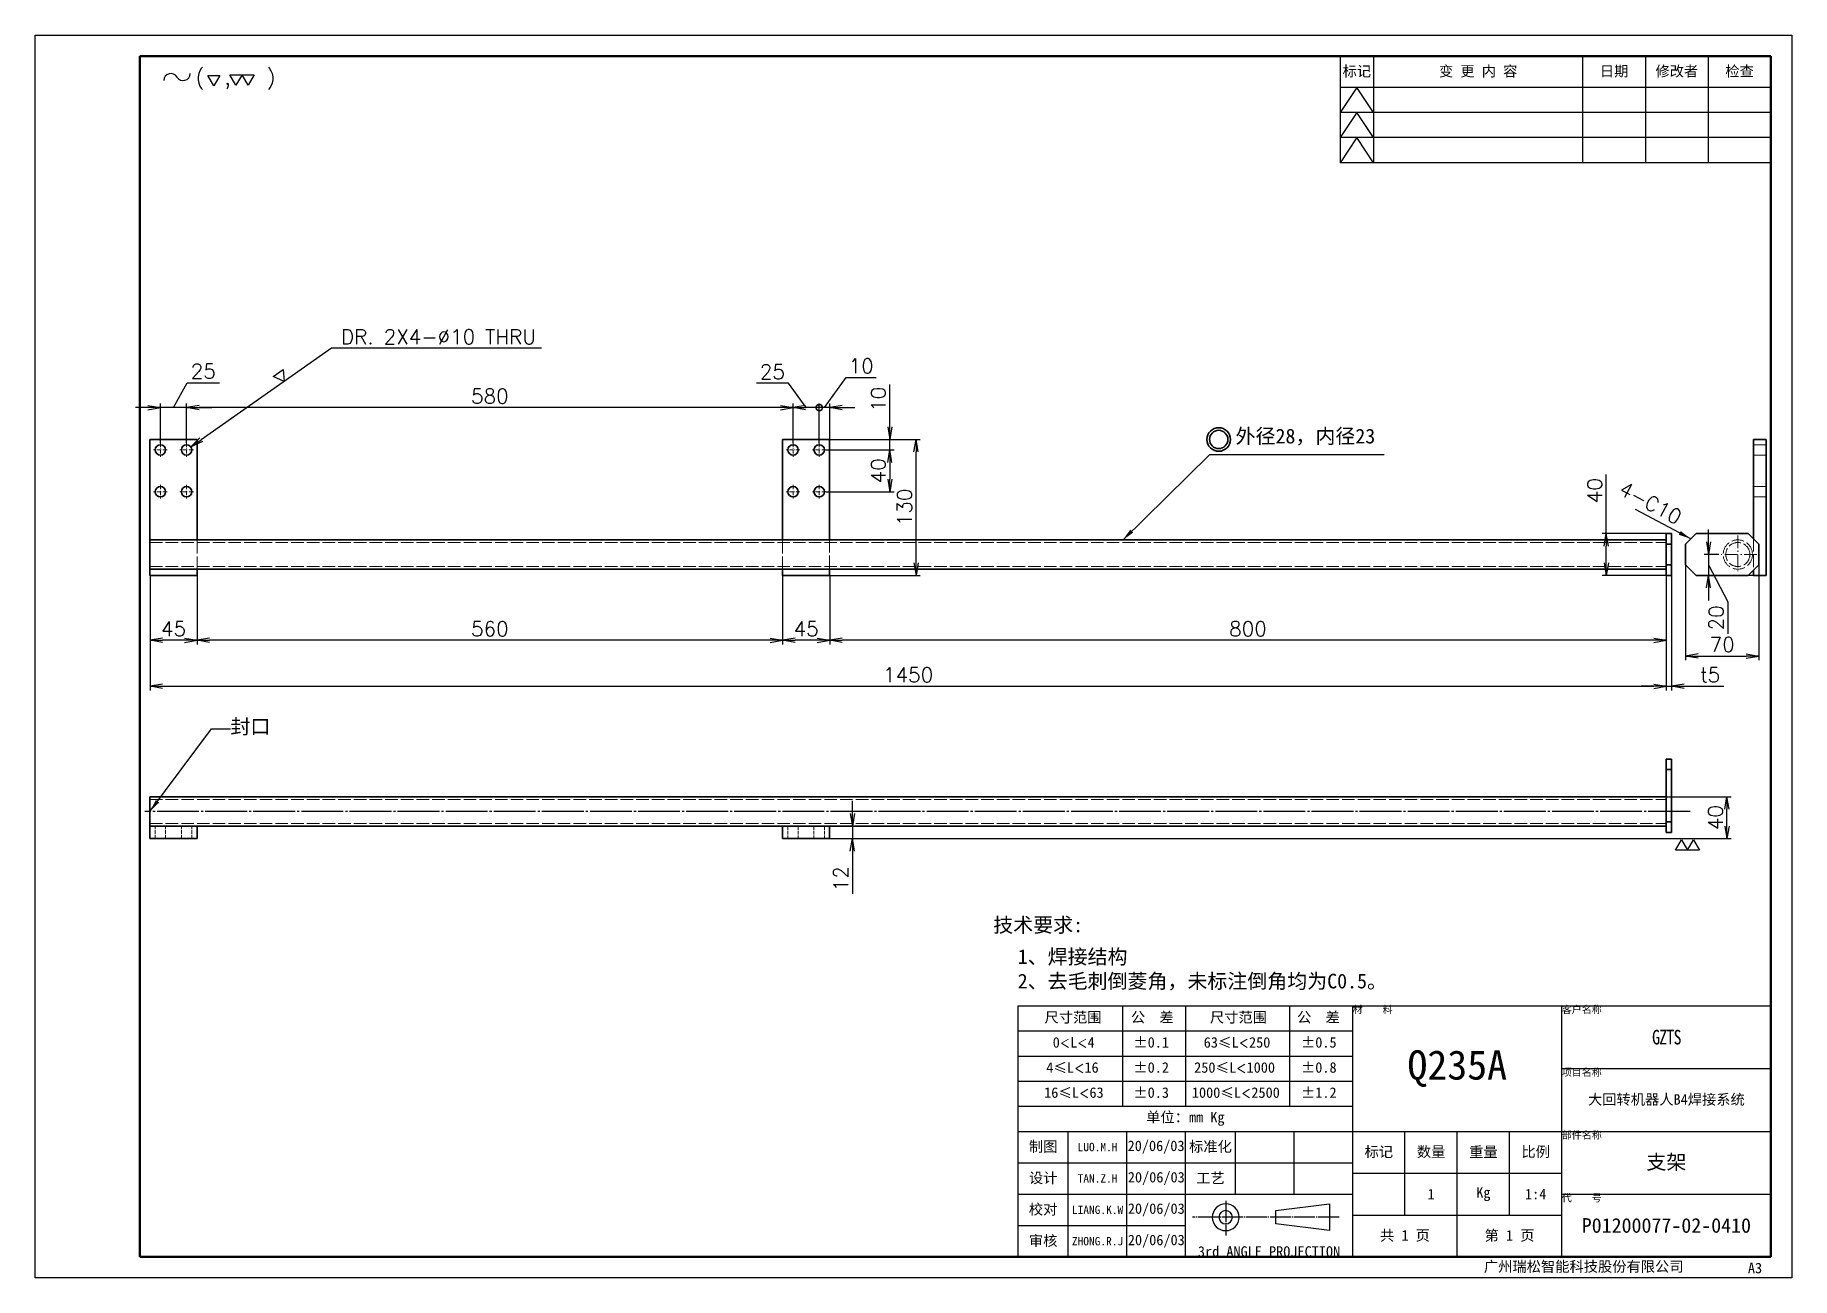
# Model space of a CAD drawing. Header units: millimetres. Extents: x -73083 to 81340, y -6859 to 6812.
# Drawn here: x 48533 to 50213, y -6850 to -5662 of the extents above; entities that cross this region are included whole.
import ezdxf

# ---------------------------------------------------------------- set-up
doc = ezdxf.new("R2010")
doc.units = ezdxf.units.MM
for name, pattern in [('AM_ISO02W050', [7.5, 6, -1.5]), ('AM_ISO08W050', [18, 12, -1.5, 3, -1.5]), ('CENTER-HOKUTO', [23, 20, -1, 1, -1]), ('DASHDOT', [18.5, 12, -3, 0.5, -3]), ('DASHED', [15, 12, -3])]:
    doc.linetypes.add(name, pattern=pattern)
doc.layers.add('A3', color=7, linetype='Continuous', plot=False)
for name, color, linetype, lineweight in [('AM_7', 2, 'AM_ISO08W050', 25), ('AM_HID', 1, 'AM_ISO02W050', 25), ('AM_VIS', 7, 'Continuous', 50), ('SOLID LINE', 7, 'Continuous', 30)]:
    doc.layers.add(name, color=color, linetype=linetype, lineweight=lineweight)
doc.layers.add('title_frame', color=7, linetype='Continuous')
doc.layers.add('word_dim', color=253, linetype='Continuous')
doc.styles.get("Standard").update_dxf_attribs({"font": 'romans.shx', "bigfont": 'bigfont.shx'})
doc.dimstyles.new('1-4', dxfattribs={"dimscale": 4, "dimtxt": 3.5, "dimasz": 3, "dimexe": 1, "dimexo": 0, "dimgap": 1, "dimtad": 3, "dimdsep": 46, "dimtxsty": 'Standard', "dimblk1": 'OPEN', "dimblk2": 'OPEN', "dimsah": 1, "dimcen": 0, "dimclrd": 256, "dimclre": 256, "dimclrt": 3, "dimadec": 0, "dimazin": 0, "dimtfac": 1, "dimtmove": 0, "dimatfit": 3, "dimfxl": 0, "dimtolj": 1, "dimtzin": 0, "dimarcsym": 0})
doc.dimstyles.new('RS-1-4', dxfattribs={"dimscale": 4, "dimtxt": 3.5, "dimasz": 3, "dimexe": 1, "dimexo": 0, "dimgap": 1, "dimtad": 3, "dimdec": 4, "dimdsep": 46, "dimtxsty": 'Standard', "dimblk1": 'OPEN', "dimblk2": 'OPEN', "dimsah": 1, "dimcen": 0, "dimclrd": 256, "dimclre": 256, "dimclrt": 3, "dimadec": 0, "dimazin": 0, "dimtfac": 1, "dimtdec": 4, "dimtmove": 0, "dimatfit": 3, "dimfxl": 0, "dimtolj": 1, "dimtzin": 0, "dimarcsym": 0})
doc.dimstyles.new('RS-1-4$3', dxfattribs={"dimscale": 4, "dimtxt": 3.5, "dimasz": 3, "dimexe": 1, "dimexo": 0, "dimgap": 1, "dimtad": 3, "dimtoh": 1, "dimdec": 4, "dimdsep": 46, "dimtxsty": 'Standard', "dimblk1": 'OPEN', "dimblk2": 'OPEN', "dimsah": 1, "dimcen": 0, "dimclrd": 256, "dimclre": 256, "dimclrt": 3, "dimadec": 0, "dimazin": 0, "dimtfac": 1, "dimtdec": 4, "dimtmove": 0, "dimatfit": 3, "dimfxl": 0, "dimtolj": 1, "dimtzin": 0, "dimarcsym": 0})

msp = doc.modelspace()

# ---------------------------------------------------------------- texts
at = {"layer": 'SOLID LINE', "ltscale": 0.5}
for s, insert, char_height, width, attachment_point in [('\\pt60;{\\fSimHei|b0|i0|c134|p2;\\C3;标记}', (49796.84333, -5697.23229), 10, 32, 5), ('\\pt60;{\\fSimHei|b0|i0|c134|p2;\\C3;变 更 内 容}', (49912.84333, -5697.23229), 10, 200, 5), ('\\pt60;{\\fSimHei|b0|i0|c134|p2;\\C3;日期}', (50042.84333, -5697.23229), 10, 60, 5), ('\\pt60;{\\fSimHei|b0|i0|c134|p2;\\C3;修改者}', (50102.84333, -5697.23229), 10, 60, 5), ('\\pt60;{\\fSimHei|b0|i0|c134|p2;\\C3;检查}', (50162.84333, -5697.23229), 10, 60, 5), ('\\pt84;{\\fSimHei|b0|i0|c134|p2;\\C3;技术要求:}', (49449.10582, -6505.87219), 14, 120.242104, 1), ('\\pt84;{\\fSimHei|b0|i0|c134|p2;\\C3;\\P1、焊接结构\\P2、去毛刺倒菱角，未标注倒角均为C0.5。}', (49472.50312, -6512.83702), 14, 446.3637409, 1), ('\\pt60;{\\fSimHei|b0|i0|c134|p2;\\C3;尺寸范围}', (49498.12318, -6596.11655), 10, 181.2060754, 1), ('\\pt60;{\\fSimHei|b0|i0|c134|p2;\\C3;公  差}', (49580.73814, -6596.11655), 10, 181.2060754, 1), ('\\pt60;{\\fSimHei|b0|i0|c134|p2;\\C3;尺寸范围}', (49656.31299, -6596.11655), 10, 181.2060754, 1), ('\\pt60;{\\fSimHei|b0|i0|c134|p2;\\C3;公  差}', (49739.66757, -6596.11655), 10, 181.2060754, 1), ('{\\fSimHei|b0|i0|c134|p2;\\C3;材    料}', (49792.84333, -6590.23229), 7, 200, 1), ('\\pt42;{\\fSimHei|b0|i0|c134|p2;\\C3;客户名称}', (49992.84333, -6590.23229), 7, 200, 1), ('\\pt60;{\\fSimHei|b0|i0|c134|p2;\\C3;%%P0.1}', (49583.17269, -6620.11655), 10, 181.2060754, 1), ('\\pt60;{\\fSimHei|b0|i0|c134|p2;\\C3;%%P0.5}', (49743.45399, -6620.11655), 10, 181.2060754, 1), ('{\\fSimHei|b0|i0|c134|p2;\\W0.8;\\T0.9;\\C3;GZTS}', (50092.84333, -6620.23229), 14, 200, 5), ('\\pt60;{\\fSimHei|b0|i0|c134|p2;\\C3;0\\Fromans,bigfont|c134;\\H0.9583x;<\\fSimHei|b0|i0|c134|p2;\\H1.044x;L\\Fromans,bigfont|c134;\\H0.9583x;<\\fSimHei|b0|i0|c134|p2;\\H1.044x;4}', (49505.96545, -6620.11655), 10, 181.2060754, 1), ('\\pt60;{\\fSimHei|b0|i0|c134|p2;\\C3;63\\H0.9583x;≤\\H1.044x;L\\Fromans,bigfont|c134;\\H0.9579x;<\\fSimHei|b0|i0|c134|p2;\\H1.044x;250}', (49650.37805, -6620.11655), 10, 181.2060754, 1), ('\\pt168;{\\fSimHei|b0|i0|c134|p2;\\C3;Q235A}', (49892.84333, -6650.23229), 28, 200, 5), ('\\pt60;{\\fSimHei|b0|i0|c134|p2;\\C3;4\\H0.9583x;≤\\H1.043x;L\\Fromans,bigfont|c134;\\H0.9588x;<\\fSimHei|b0|i0|c134|p2;\\H1.043x;16}', (49499.82939, -6644.11655), 10, 181.2060754, 1), ('\\pt60;{\\fSimHei|b0|i0|c134|p2;\\C3;%%P0.2}', (49583.17269, -6644.11655), 10, 181.2060754, 1), ('\\pt60;{\\fSimHei|b0|i0|c134|p2;\\C3;250\\H0.9583x;≤\\H1.044x;L\\Fromans,bigfont|c134;\\H0.9579x;<\\fSimHei|b0|i0|c134|p2;\\H1.044x;1000}', (49641.24749, -6644.11655), 10, 181.2060754, 1), ('\\pt60;{\\fSimHei|b0|i0|c134|p2;\\C3;%%P0.8}', (49743.45399, -6644.11655), 10, 181.2060754, 1), ('\\pt42;{\\fSimHei|b0|i0|c134|p2;\\C3;项目名称}', (49992.84333, -6650.23229), 7, 200, 1), ('\\pt60;{\\fSimHei|b0|i0|c134|p2;\\C3;16\\H0.9583x;≤\\H1.044x;L\\Fromans,bigfont|c134;\\H0.9579x;<\\fSimHei|b0|i0|c134|p2;\\H1.044x;63}', (49497.76919, -6668.11655), 10, 181.2060754, 1), ('\\pt60;{\\fSimHei|b0|i0|c134|p2;\\C3;%%P0.3}', (49583.17269, -6668.11655), 10, 181.2060754, 1), ('\\pt60;{\\fSimHei|b0|i0|c134|p2;\\C3;%%P1.2}', (49743.45399, -6668.11655), 10, 181.2060754, 1), ('{\\fSimHei|b0|i0|c134|p2;\\C3;大回转机器人B4焊接系统}', (50092.84333, -6680.23229), 10, 200, 5), ('\\pt60;{\\fSimHei|b0|i0|c134|p2;\\C3;单位：mm Kg}', (49632.84333, -6698.23229), 10, 320, 5), ('\\pt60;{\\fSimHei|b0|i0|c134|p2;\\C3;制图}', (49496.84333, -6725.23229), 10, 48, 5), ('\\pt60;{\\fSimHei|b0|i0|c134|p2;\\C3;20/06/03}', (49604.84333, -6725.23229), 10, 56, 5), ('\\pt60;{\\fSimHei|b0|i0|c134|p2;\\C3;标准化}', (49656.84333, -6725.23229), 10, 48, 5), ('\\pt42;{\\fSimHei|b0|i0|c134|p2;\\C3;部件名称}', (49992.84333, -6710.23229), 7, 200, 1), ('\\pt288;{\\fSimHei|b0|i0|c134|p2;\\H0.8x;\\C3;LUO.M.H}', (49548.84333, -6725.23229), 10, 56, 5), ('\\pt60;{\\fSimHei|b0|i0|c134|p2;\\C3;标记}', (49817.84333, -6730.23229), 10, 50, 5), ('\\pt60;{\\fSimHei|b0|i0|c134|p2;\\C3;数量}', (49867.84333, -6730.23229), 10, 50, 5), ('\\pt60;{\\fSimHei|b0|i0|c134|p2;\\C3;重量}', (49917.84333, -6730.23229), 10, 50, 5), ('\\pt60;{\\fSimHei|b0|i0|c134|p2;\\C3;比例}', (49967.84333, -6730.23229), 10, 50, 5), ('{\\fSimHei|b0|i0|c134|p2;\\C3;支架}', (50092.84333, -6740.23229), 14, 200, 5), ('\\pt60;{\\fSimHei|b0|i0|c134|p2;\\C3;设计}', (49496.84333, -6755.23229), 10, 48, 5), ('\\pt288;{\\fSimHei|b0|i0|c134|p2;\\H0.8x;\\C3;TAN.Z.H}', (49548.84333, -6755.23229), 10, 56, 5), ('\\pt60;{\\fSimHei|b0|i0|c134|p2;\\C3;20/06/03}', (49605.04587, -6755.23229), 10, 55.5949143, 5), ('\\pt60;{\\fSimHei|b0|i0|c134|p2;\\C3;工艺}', (49656.84333, -6755.23229), 10, 48, 5), ('\\pt60;{\\fSimHei|b0|i0|c134|p2;\\C3;1}', (49867.84333, -6770.23229), 10, 50, 5), ('\\pt60;{\\fSimHei|b0|i0|c134|p2;\\C3;Kg}', (49917.84333, -6770.23229), 10, 50, 5), ('\\pt60;{\\fSimHei|b0|i0|c134|p2;\\C3;1:4}', (49967.84333, -6770.23229), 10, 50, 5), ('\\pt42;{\\fSimHei|b0|i0|c134|p2;\\C3;代    号}', (49992.84333, -6770.23229), 7, 200, 1), ('\\pt60;{\\fSimHei|b0|i0|c134|p2;\\C3;校对}', (49496.84333, -6785.23229), 10, 48, 5), ('\\pt288;{\\fSimHei|b0|i0|c134|p2;\\H0.8x;\\C3;LIANG.K.W}', (49548.84333, -6785.23229), 10, 56, 5), ('\\pt60;{\\fSimHei|b0|i0|c134|p2;\\C3;20/06/03}', (49605.04587, -6785.23229), 10, 55.5949143, 5), ('\\pt60;{\\fSimHei|b0|i0|c134|p2;\\C3;共 1 页}', (49842.84333, -6810.23229), 10, 100, 5), ('\\pt60;{\\fSimHei|b0|i0|c134|p2;\\C3;第 1 页}', (49942.84333, -6810.23229), 10, 100, 5), ('{\\fSimHei|b0|i0|c134|p2;\\C3;P01200077-02-0410}', (50092.84333, -6800.23229), 14, 200, 5), ('\\pt60;{\\fSimHei|b0|i0|c134|p2;\\C3;审核}', (49496.84333, -6815.23229), 10, 48, 5), ('\\pt288;{\\fSimHei|b0|i0|c134|p2;\\H0.8x;\\C3;ZHONG.R.J}', (49548.84333, -6815.23229), 10, 56, 5), ('\\pt60;{\\fSimHei|b0|i0|c134|p2;\\C3;20/06/03}', (49605.04587, -6815.23229), 10, 55.5949143, 5), ('{\\fSimHei|b0|i0|c134|p2;\\C3;3rd ANGLE PROJECTION}', (49712.84333, -6830.23229), 10, 160, 8), ('\\pt60;{\\fSimHei|b0|i0|c134|p2;\\C3;广州瑞松智能科技股份有限公司}', (49918.31778, -6834.37421), 10, 314.2472326, 1), ('\\pt60;{\\fSimHei|b0|i0|c134|p2;\\C3;A3}', (50170.79881, -6835.82192), 10, 314.2472326, 1)]:
    msp.add_mtext(s, dxfattribs=dict(at, insert=insert, char_height=char_height, width=width, attachment_point=attachment_point))
at = {"layer": 'SOLID LINE', "ltscale": 0.5, "insert": (49639.0527, -6668.11655), "char_height": 10, "width": 181.2060754, "attachment_point": 1, "line_spacing_factor": 0.72}
msp.add_mtext('\\pt60;{\\fSimHei|b0|i0|c134|p2;\\C3;1000\\H0.9583x;≤\\H1.044x;L\\Fromans,bigfont|c134;\\H0.9579x;<\\fSimHei|b0|i0|c134|p2;\\H1.044x;2500}', dxfattribs=at)
at = {"layer": 'word_dim', "color": 3, "linetype": 'Continuous', "ltscale": 2}
msp.add_text('4-C10', height=14, rotation=332.01021161, dxfattribs=at).set_placement((50046.02278, -6100.50083))
at = {"layer": 'word_dim', "color": 3, "linetype": 'Continuous', "insert": (49680.84449, -6038.52936), "char_height": 14, "width": 155.867599, "attachment_point": 1}
msp.add_mtext('{\\fSimSun|b0|i0|c134|p2;外径28，内径23}', dxfattribs=at)
at = {"layer": 'word_dim', "color": 3, "linetype": 'Continuous', "ltscale": 12, "insert": (48719.56533, -6316.13619), "char_height": 14, "width": 165.2449144, "attachment_point": 1}
msp.add_mtext('\\A1;{\\fSimSun|b0|i0|c134|p2;封口}', dxfattribs=at)

# ---------------------------------------------------------------- blocks, each defined once
blk = doc.blocks.new('_Open')
at = {"color": 0, "lineweight": -2}
for p, q in [((-1, 0.17), (0, 0)), ((-1, -0.17), (0, 0)), ((0, 0), (-1, 0))]:
    blk.add_line(p, q, dxfattribs=at)
blk = doc.blocks.new('shiage0')
at = {"layer": 'word_dim', "color": 3, "linetype": 'Continuous'}
for centre, start, end in [((1.69, 0), 30, 180), ((4.61, 1.69), 210, 0)]:
    blk.add_arc(centre, 1.69, start, end, dxfattribs=at)
blk = doc.blocks.new('11')
at = {"layer": 'title_frame', "color": 3, "linetype": 'Continuous'}
for points in [[(15.1, 3.38), (13.66, 5.88), (16.55, 5.88)], [(20.38, 3.57), (18.93, 6.07), (24.71, 6.07), (23.27, 3.57), (21.82, 6.07)]]:
    blk.add_lwpolyline(points, close=True, dxfattribs=at)
blk.add_blockref('shiage0', (3.13, 4.67), dxfattribs=at)
blk.add_text('(  ,   )', height=3.5, dxfattribs=at).set_placement((10.71, 3.7))
blk = doc.blocks.new('*D520')
at = {"layer": 'DEFPOINTS', "color": 0, "ltscale": 2}
for p in [(48642.7, -6178.7), (50092.7, -6178.7), (50092.7, -6284.7)]:
    blk.add_point(p, dxfattribs=at)
at = {"layer": 'word_dim', "lineweight": -2, "ltscale": 2}
for p, q in [((48642.7, -6178.7), (48642.7, -6288.7)), ((50092.7, -6178.7), (50092.7, -6288.7)), ((48654.7, -6284.7), (50080.7, -6284.7))]:
    blk.add_line(p, q, dxfattribs=at)
at = {"layer": 'word_dim', "lineweight": -2, "ltscale": 2, "xscale": 12, "yscale": 12, "zscale": 12, "rotation": 180}
blk.add_blockref('_Open', (48642.7, -6284.7), dxfattribs=at)
at = {"layer": 'word_dim', "lineweight": -2, "ltscale": 2, "xscale": 12, "yscale": 12, "zscale": 12}
blk.add_blockref('_Open', (50092.7, -6284.7), dxfattribs=at)
at = {"layer": 'word_dim', "color": 3, "ltscale": 2, "insert": (49367.7, -6273.7), "char_height": 14, "attachment_point": 5}
blk.add_mtext('\\A1;1450', dxfattribs=at)
blk = doc.blocks.new('*D521')
at = {"layer": 'DEFPOINTS', "color": 0, "ltscale": 2}
for p in [(50092.7, -6390.3), (50150.7, -6390.3), (49292.7, -6430.3)]:
    blk.add_point(p, dxfattribs=at)
at = {"layer": 'word_dim', "lineweight": -2, "ltscale": 2}
for p, q in [((50092.7, -6390.3), (50154.7, -6390.3)), ((50150.7, -6418.3), (50150.7, -6402.3)), ((49292.7, -6430.3), (50154.7, -6430.3))]:
    blk.add_line(p, q, dxfattribs=at)
at = {"layer": 'word_dim', "lineweight": -2, "ltscale": 2, "xscale": 12, "yscale": 12, "zscale": 12}
for p, rotation in [((50150.7, -6390.3), 90), ((50150.7, -6430.3), 270)]:
    blk.add_blockref('_Open', p, dxfattribs=dict(at, rotation=rotation))
at = {"layer": 'word_dim', "color": 3, "ltscale": 2, "insert": (50139.7, -6410.3), "char_height": 14, "attachment_point": 5, "rotation": 90}
blk.add_mtext('\\A1;40', dxfattribs=at)
blk = doc.blocks.new('*D522')
at = {"layer": 'DEFPOINTS', "color": 0, "ltscale": 2}
for p in [(49292.7, -6418.3), (49292.7, -6430.3), (49314.4, -6418.3)]:
    blk.add_point(p, dxfattribs=at)
at = {"layer": 'word_dim', "lineweight": -2, "ltscale": 2}
for p, q in [((49314.4, -6406.3), (49314.4, -6394.3)), ((49292.7, -6418.3), (49318.4, -6418.3)), ((49292.7, -6430.3), (49318.4, -6430.3)), ((49314.4, -6418.3), (49314.4, -6430.3)), ((49314.4, -6442.3), (49314.4, -6483))]:
    blk.add_line(p, q, dxfattribs=at)
at = {"layer": 'word_dim', "lineweight": -2, "ltscale": 2, "xscale": 12, "yscale": 12, "zscale": 12}
for p, rotation in [((49314.4, -6418.3), 270), ((49314.4, -6430.3), 90)]:
    blk.add_blockref('_Open', p, dxfattribs=dict(at, rotation=rotation))
at = {"layer": 'word_dim', "color": 3, "ltscale": 2, "insert": (49303.4, -6468.7), "char_height": 14, "attachment_point": 5, "rotation": 90}
blk.add_mtext('\\A1;12', dxfattribs=at)
blk = doc.blocks.new('*D523')
at = {"layer": 'DEFPOINTS', "color": 0, "ltscale": 2}
for p in [(49292.7, -6048.7), (49375.3, -6048.7), (49292.7, -6178.7)]:
    blk.add_point(p, dxfattribs=at)
at = {"layer": 'word_dim', "lineweight": -2, "ltscale": 2}
for p, q in [((49292.7, -6048.7), (49379.3, -6048.7)), ((49375.3, -6166.7), (49375.3, -6060.7)), ((49292.7, -6178.7), (49379.3, -6178.7))]:
    blk.add_line(p, q, dxfattribs=at)
at = {"layer": 'word_dim', "lineweight": -2, "ltscale": 2, "xscale": 12, "yscale": 12, "zscale": 12}
for p, rotation in [((49375.3, -6048.7), 90), ((49375.3, -6178.7), 270)]:
    blk.add_blockref('_Open', p, dxfattribs=dict(at, rotation=rotation))
at = {"layer": 'word_dim', "color": 3, "ltscale": 2, "insert": (49364.3, -6113.7), "char_height": 14, "attachment_point": 5, "rotation": 90}
blk.add_mtext('\\A1;130', dxfattribs=at)
blk = doc.blocks.new('*D524')
at = {"layer": 'DEFPOINTS', "color": 0, "ltscale": 2}
for p in [(49292.7, -6178.8), (50092.7, -6178.7), (49292.7, -6240.7)]:
    blk.add_point(p, dxfattribs=at)
at = {"layer": 'word_dim', "lineweight": -2, "ltscale": 2}
for p, q in [((49292.7, -6178.8), (49292.7, -6244.7)), ((50092.7, -6178.7), (50092.7, -6244.7)), ((50080.7, -6240.7), (49304.7, -6240.7))]:
    blk.add_line(p, q, dxfattribs=at)
at = {"layer": 'word_dim', "lineweight": -2, "ltscale": 2, "xscale": 12, "yscale": 12, "zscale": 12, "rotation": 180}
blk.add_blockref('_Open', (49292.7, -6240.7), dxfattribs=at)
at = {"layer": 'word_dim', "lineweight": -2, "ltscale": 2, "xscale": 12, "yscale": 12, "zscale": 12}
blk.add_blockref('_Open', (50092.7, -6240.7), dxfattribs=at)
at = {"layer": 'word_dim', "color": 3, "ltscale": 2, "insert": (49692.7, -6229.7), "char_height": 14, "attachment_point": 5}
blk.add_mtext('\\A1;800', dxfattribs=at)
blk = doc.blocks.new('*D525')
at = {"layer": 'DEFPOINTS', "color": 0, "ltscale": 2}
for p in [(49247.7, -6178.8), (49292.7, -6178.8), (49247.7, -6240.7)]:
    blk.add_point(p, dxfattribs=at)
at = {"layer": 'word_dim', "lineweight": -2, "ltscale": 2}
for p, q in [((49247.7, -6178.8), (49247.7, -6244.7)), ((49292.7, -6178.8), (49292.7, -6244.7)), ((49280.7, -6240.7), (49259.7, -6240.7))]:
    blk.add_line(p, q, dxfattribs=at)
at = {"layer": 'word_dim', "lineweight": -2, "ltscale": 2, "xscale": 12, "yscale": 12, "zscale": 12, "rotation": 180}
blk.add_blockref('_Open', (49247.7, -6240.7), dxfattribs=at)
at = {"layer": 'word_dim', "lineweight": -2, "ltscale": 2, "xscale": 12, "yscale": 12, "zscale": 12}
blk.add_blockref('_Open', (49292.7, -6240.7), dxfattribs=at)
at = {"layer": 'word_dim', "color": 3, "ltscale": 2, "insert": (49270.2, -6229.7), "char_height": 14, "attachment_point": 5}
blk.add_mtext('\\A1;45', dxfattribs=at)
blk = doc.blocks.new('*D526')
at = {"layer": 'DEFPOINTS', "color": 0, "ltscale": 2}
for p in [(48687.7, -6178.8), (49247.7, -6178.8), (48687.7, -6240.7)]:
    blk.add_point(p, dxfattribs=at)
at = {"layer": 'word_dim', "lineweight": -2, "ltscale": 2}
for p, q in [((48687.7, -6178.8), (48687.7, -6244.7)), ((49247.7, -6178.8), (49247.7, -6244.7)), ((49235.7, -6240.7), (48699.7, -6240.7))]:
    blk.add_line(p, q, dxfattribs=at)
at = {"layer": 'word_dim', "lineweight": -2, "ltscale": 2, "xscale": 12, "yscale": 12, "zscale": 12, "rotation": 180}
blk.add_blockref('_Open', (48687.7, -6240.7), dxfattribs=at)
at = {"layer": 'word_dim', "lineweight": -2, "ltscale": 2, "xscale": 12, "yscale": 12, "zscale": 12}
blk.add_blockref('_Open', (49247.7, -6240.7), dxfattribs=at)
at = {"layer": 'word_dim', "color": 3, "ltscale": 2, "insert": (48967.7, -6229.7), "char_height": 14, "attachment_point": 5}
blk.add_mtext('\\A1;560', dxfattribs=at)
blk = doc.blocks.new('*D527')
at = {"layer": 'DEFPOINTS', "color": 0, "ltscale": 2}
for p in [(48642.7, -6178.7), (48687.7, -6178.7), (48642.7, -6240.7)]:
    blk.add_point(p, dxfattribs=at)
at = {"layer": 'word_dim', "lineweight": -2, "ltscale": 2}
for p, q in [((48642.7, -6178.7), (48642.7, -6244.7)), ((48687.7, -6178.7), (48687.7, -6244.7)), ((48675.7, -6240.7), (48654.7, -6240.7))]:
    blk.add_line(p, q, dxfattribs=at)
at = {"layer": 'word_dim', "lineweight": -2, "ltscale": 2, "xscale": 12, "yscale": 12, "zscale": 12, "rotation": 180}
blk.add_blockref('_Open', (48642.7, -6240.7), dxfattribs=at)
at = {"layer": 'word_dim', "lineweight": -2, "ltscale": 2, "xscale": 12, "yscale": 12, "zscale": 12}
blk.add_blockref('_Open', (48687.7, -6240.7), dxfattribs=at)
at = {"layer": 'word_dim', "color": 3, "ltscale": 2, "insert": (48665.2, -6229.7), "char_height": 14, "attachment_point": 5}
blk.add_mtext('\\A1;45', dxfattribs=at)
blk = doc.blocks.new('*D528')
at = {"layer": 'DEFPOINTS', "color": 0, "ltscale": 2}
for p in [(49289.2, -6058.7), (49292.7, -6048.7), (49350.2, -6058.7)]:
    blk.add_point(p, dxfattribs=at)
at = {"layer": 'word_dim', "lineweight": -2, "ltscale": 2}
for p, q in [((49350.2, -6036.7), (49350.2, -5996.1)), ((49289.2, -6058.7), (49354.2, -6058.7)), ((49292.7, -6048.7), (49354.2, -6048.7)), ((49350.2, -6058.7), (49350.2, -6048.7)), ((49350.2, -6070.7), (49350.2, -6082.7))]:
    blk.add_line(p, q, dxfattribs=at)
at = {"layer": 'word_dim', "lineweight": -2, "ltscale": 2, "xscale": 12, "yscale": 12, "zscale": 12}
for p, rotation in [((49350.2, -6048.7), 270), ((49350.2, -6058.7), 90)]:
    blk.add_blockref('_Open', p, dxfattribs=dict(at, rotation=rotation))
at = {"layer": 'word_dim', "color": 3, "ltscale": 2, "insert": (49339.2, -6010.4), "char_height": 14, "attachment_point": 5, "rotation": 90}
blk.add_mtext('\\A1;10', dxfattribs=at)
blk = doc.blocks.new('_DotSmall')
at = {"color": 0, "linetype": 'ByBlock', "const_width": 0.5}
blk.add_lwpolyline([(-0.0625, 0, 1), (0.0625, 0, 1)], format="xyb", close=True, dxfattribs=at)
blk = doc.blocks.new('*D529')
at = {"layer": 'DEFPOINTS', "color": 0, "ltscale": 2}
for p in [(49282.7, -6018.3), (49282.7, -6052.2), (49292.7, -6048.7)]:
    blk.add_point(p, dxfattribs=at)
at = {"layer": 'word_dim', "lineweight": -2, "ltscale": 2}
for p, q in [((49287.7, -6018.3), (49308.4, -5989.5)), ((49308.4, -5989.5), (49337.1, -5989.5)), ((49282.7, -6052.2), (49282.7, -6014.3)), ((49292.7, -6048.7), (49292.7, -6014.3)), ((49282.7, -6018.3), (49270.7, -6018.3)), ((49292.7, -6018.3), (49282.7, -6018.3)), ((49292.7, -6018.3), (49282.7, -6018.3)), ((49304.7, -6018.3), (49316.7, -6018.3))]:
    blk.add_line(p, q, dxfattribs=at)
at = {"layer": 'word_dim', "lineweight": -2, "ltscale": 2, "xscale": 12, "yscale": 12, "zscale": 12}
blk.add_blockref('_DotSmall', (49282.7, -6018.3), dxfattribs=at)
at = {"layer": 'word_dim', "lineweight": -2, "ltscale": 2, "xscale": 12, "yscale": 12, "zscale": 12, "rotation": 180}
blk.add_blockref('_Open', (49292.7, -6018.3), dxfattribs=at)
at = {"layer": 'word_dim', "color": 3, "ltscale": 2, "insert": (49322.8, -5978.5), "char_height": 14, "attachment_point": 5}
blk.add_mtext('\\A1;10', dxfattribs=at)
blk = doc.blocks.new('*D530')
at = {"layer": 'DEFPOINTS', "color": 0, "ltscale": 2}
for p in [(49257.7, -6018.3), (49257.7, -6052.2), (49282.7, -6052.2)]:
    blk.add_point(p, dxfattribs=at)
at = {"layer": 'word_dim', "lineweight": -2, "ltscale": 2}
for p, q in [((49253.3, -5995), (49222.6, -5995)), ((49270.2, -6018.3), (49253.3, -5995)), ((49257.7, -6052.2), (49257.7, -6014.3)), ((49282.7, -6052.2), (49282.7, -6014.3)), ((49282.7, -6018.3), (49269.7, -6018.3))]:
    blk.add_line(p, q, dxfattribs=at)
at = {"layer": 'word_dim', "lineweight": -2, "ltscale": 2, "xscale": 12, "yscale": 12, "zscale": 12, "rotation": 180}
blk.add_blockref('_Open', (49257.7, -6018.3), dxfattribs=at)
at = {"layer": 'word_dim', "lineweight": -2, "ltscale": 2, "xscale": 12, "yscale": 12, "zscale": 12}
blk.add_blockref('_DotSmall', (49282.7, -6018.3), dxfattribs=at)
at = {"layer": 'word_dim', "color": 3, "ltscale": 2, "insert": (49237.9, -5984), "char_height": 14, "attachment_point": 5}
blk.add_mtext('\\A1;25', dxfattribs=at)
blk = doc.blocks.new('*D531')
at = {"layer": 'DEFPOINTS', "color": 0, "ltscale": 2}
for p in [(49289.2, -6058.7), (49289.2, -6098.7), (49350.2, -6098.7)]:
    blk.add_point(p, dxfattribs=at)
at = {"layer": 'word_dim', "lineweight": -2, "ltscale": 2}
for p, q in [((49289.2, -6058.7), (49354.2, -6058.7)), ((49350.2, -6070.7), (49350.2, -6086.7)), ((49289.2, -6098.7), (49354.2, -6098.7))]:
    blk.add_line(p, q, dxfattribs=at)
at = {"layer": 'word_dim', "lineweight": -2, "ltscale": 2, "xscale": 12, "yscale": 12, "zscale": 12}
for p, rotation in [((49350.2, -6058.7), 90), ((49350.2, -6098.7), 270)]:
    blk.add_blockref('_Open', p, dxfattribs=dict(at, rotation=rotation))
at = {"layer": 'word_dim', "color": 3, "ltscale": 2, "insert": (49339.2, -6078.7), "char_height": 14, "attachment_point": 5, "rotation": 90}
blk.add_mtext('\\A1;40', dxfattribs=at)
blk = doc.blocks.new('*D532')
at = {"layer": 'DEFPOINTS', "color": 0, "ltscale": 2}
for p in [(48677.7, -6018.3), (48677.7, -6052.2), (49257.7, -6052.2)]:
    blk.add_point(p, dxfattribs=at)
at = {"layer": 'word_dim', "lineweight": -2, "ltscale": 2}
for p, q in [((48677.7, -6052.2), (48677.7, -6014.3)), ((49257.7, -6052.2), (49257.7, -6014.3)), ((49245.7, -6018.3), (48689.7, -6018.3))]:
    blk.add_line(p, q, dxfattribs=at)
at = {"layer": 'word_dim', "lineweight": -2, "ltscale": 2, "xscale": 12, "yscale": 12, "zscale": 12, "rotation": 180}
blk.add_blockref('_Open', (48677.7, -6018.3), dxfattribs=at)
at = {"layer": 'word_dim', "lineweight": -2, "ltscale": 2, "xscale": 12, "yscale": 12, "zscale": 12}
blk.add_blockref('_Open', (49257.7, -6018.3), dxfattribs=at)
at = {"layer": 'word_dim', "color": 3, "ltscale": 2, "insert": (48967.7, -6007.3), "char_height": 14, "attachment_point": 5}
blk.add_mtext('\\A1;580', dxfattribs=at)
blk = doc.blocks.new('*D533')
at = {"layer": 'DEFPOINTS', "color": 0, "ltscale": 2}
for p in [(48652.7, -6018.3), (48652.7, -6052.2), (48677.7, -6052.2)]:
    blk.add_point(p, dxfattribs=at)
at = {"layer": 'word_dim', "lineweight": -2, "ltscale": 2}
for p, q in [((48665.2, -6018.3), (48678.3, -5994.5)), ((48678.3, -5994.5), (48709, -5994.5)), ((48652.7, -6052.2), (48652.7, -6014.3)), ((48677.7, -6052.2), (48677.7, -6014.3)), ((48640.7, -6018.3), (48628.7, -6018.3)), ((48677.7, -6018.3), (48652.7, -6018.3)), ((48677.7, -6018.3), (48652.7, -6018.3)), ((48689.7, -6018.3), (48701.7, -6018.3))]:
    blk.add_line(p, q, dxfattribs=at)
at = {"layer": 'word_dim', "lineweight": -2, "ltscale": 2, "xscale": 12, "yscale": 12, "zscale": 12}
blk.add_blockref('_Open', (48652.7, -6018.3), dxfattribs=at)
at = {"layer": 'word_dim', "lineweight": -2, "ltscale": 2, "xscale": 12, "yscale": 12, "zscale": 12, "rotation": 180}
blk.add_blockref('_Open', (48677.7, -6018.3), dxfattribs=at)
at = {"layer": 'word_dim', "color": 3, "ltscale": 2, "insert": (48693.6, -5983.5), "char_height": 14, "attachment_point": 5}
blk.add_mtext('\\A1;25', dxfattribs=at)
blk = doc.blocks.new('*D534')
at = {"layer": 'DEFPOINTS', "color": 0, "ltscale": 2}
for p in [(48673.6, -6061.6), (48681.8, -6055.9)]:
    blk.add_point(p, dxfattribs=at)
at = {"layer": 'word_dim', "lineweight": -2, "ltscale": 2}
for p, q in [((48816.2, -5961.6), (48691.6, -6049)), ((49017, -5961.6), (48816.2, -5961.6))]:
    blk.add_line(p, q, dxfattribs=at)
at = {"layer": 'word_dim', "lineweight": -2, "ltscale": 2, "xscale": 12, "yscale": 12, "zscale": 12, "rotation": 215.0281826745596}
blk.add_blockref('_Open', (48681.8, -6055.9), dxfattribs=at)
at = {"layer": 'word_dim', "color": 3, "ltscale": 2, "insert": (48918.6, -5950.6), "char_height": 14, "attachment_point": 5}
blk.add_mtext('\\A1;DR. {\\Fromans,bigfont|c134;2X4}-∅10 THRU', dxfattribs=at)
blk = doc.blocks.new('shiage1')
at = {"layer": 'word_dim', "color": 3, "linetype": 'Continuous'}
for p, q in [((0, 0), (-1.44, 2.5)), ((-1.44, 2.5), (1.44, 2.5)), ((1.44, 2.5), (0, 0))]:
    blk.add_line(p, q, dxfattribs=at)
blk = doc.blocks.new('*D535')
at = {"layer": 'DEFPOINTS', "color": 0, "ltscale": 2}
for p in [(50092.7, -6178.7), (50097.7, -6178.7), (50097.7, -6284.7)]:
    blk.add_point(p, dxfattribs=at)
at = {"layer": 'word_dim', "lineweight": -2, "ltscale": 2}
for p, q in [((50092.7, -6178.7), (50092.7, -6288.7)), ((50097.7, -6178.7), (50097.7, -6288.7)), ((50080.7, -6284.7), (50068.7, -6284.7)), ((50092.7, -6284.7), (50097.7, -6284.7)), ((50109.7, -6284.7), (50147.7, -6284.7))]:
    blk.add_line(p, q, dxfattribs=at)
at = {"layer": 'word_dim', "lineweight": -2, "ltscale": 2, "xscale": 12, "yscale": 12, "zscale": 12}
blk.add_blockref('_Open', (50092.7, -6284.7), dxfattribs=at)
at = {"layer": 'word_dim', "lineweight": -2, "ltscale": 2, "xscale": 12, "yscale": 12, "zscale": 12, "rotation": 180}
blk.add_blockref('_Open', (50097.7, -6284.7), dxfattribs=at)
at = {"layer": 'word_dim', "color": 3, "ltscale": 2, "insert": (50134.7, -6273.7), "char_height": 14, "attachment_point": 5}
blk.add_mtext('\\A1;{\\Fromans,bigfont|c134;t}5', dxfattribs=at)
blk = doc.blocks.new('*D536')
at = {"layer": 'DEFPOINTS', "color": 0, "ltscale": 2}
for p in [(50111.2, -6168.7), (50181.2, -6168.7), (50181.2, -6255.8)]:
    blk.add_point(p, dxfattribs=at)
at = {"layer": 'word_dim', "lineweight": -2, "ltscale": 2}
for p, q in [((50111.2, -6168.7), (50111.2, -6259.8)), ((50181.2, -6168.7), (50181.2, -6259.8)), ((50123.2, -6255.8), (50169.2, -6255.8))]:
    blk.add_line(p, q, dxfattribs=at)
at = {"layer": 'word_dim', "lineweight": -2, "ltscale": 2, "xscale": 12, "yscale": 12, "zscale": 12, "rotation": 180}
blk.add_blockref('_Open', (50111.2, -6255.8), dxfattribs=at)
at = {"layer": 'word_dim', "lineweight": -2, "ltscale": 2, "xscale": 12, "yscale": 12, "zscale": 12}
blk.add_blockref('_Open', (50181.2, -6255.8), dxfattribs=at)
at = {"layer": 'word_dim', "color": 3, "ltscale": 2, "insert": (50146.2, -6244.8), "char_height": 14, "attachment_point": 5}
blk.add_mtext('\\A1;70', dxfattribs=at)
blk = doc.blocks.new('*D537')
at = {"layer": 'DEFPOINTS', "color": 0, "ltscale": 2}
for p in [(50035.3, -6138.7), (50092.7, -6138.7), (50092.7, -6178.7)]:
    blk.add_point(p, dxfattribs=at)
at = {"layer": 'word_dim', "lineweight": -2, "ltscale": 2}
for p, q in [((50035.3, -6138.7), (50035.3, -6082.3)), ((50092.7, -6138.7), (50031.3, -6138.7)), ((50035.3, -6166.7), (50035.3, -6150.7)), ((50092.7, -6178.7), (50031.3, -6178.7))]:
    blk.add_line(p, q, dxfattribs=at)
at = {"layer": 'word_dim', "lineweight": -2, "ltscale": 2, "xscale": 12, "yscale": 12, "zscale": 12}
for p, rotation in [((50035.3, -6138.7), 90), ((50035.3, -6178.7), 270)]:
    blk.add_blockref('_Open', p, dxfattribs=dict(at, rotation=rotation))
at = {"layer": 'word_dim', "color": 3, "ltscale": 2, "insert": (50024.3, -6097.7), "char_height": 14, "attachment_point": 5, "rotation": 90}
blk.add_mtext('\\A1;40', dxfattribs=at)
blk = doc.blocks.new('*D539')
at = {"layer": 'DEFPOINTS', "color": 0, "linetype": 'Continuous', "ltscale": 2}
for p in [(50143, -6158.7), (50133.1, -6178.7), (50176.2, -6178.7)]:
    blk.add_point(p, dxfattribs=at)
at = {"layer": 'word_dim', "linetype": 'Continuous', "lineweight": -2, "ltscale": 2}
for p, q in [((50133.1, -6146.7), (50133.1, -6134.7)), ((50143, -6158.7), (50129.1, -6158.7)), ((50133.1, -6158.7), (50133.1, -6178.7)), ((50133.1, -6158.7), (50133.1, -6178.7)), ((50176.2, -6178.7), (50129.1, -6178.7)), ((50133.1, -6168.7), (50151.5, -6203.9)), ((50133.1, -6190.7), (50133.1, -6202.7)), ((50151.5, -6203.9), (50151.5, -6234.6))]:
    blk.add_line(p, q, dxfattribs=at)
at = {"layer": 'word_dim', "linetype": 'Continuous', "lineweight": -2, "ltscale": 2, "xscale": 12, "yscale": 12, "zscale": 12}
for p, rotation in [((50133.1, -6158.7), 270), ((50133.1, -6178.7), 90)]:
    blk.add_blockref('_Open', p, dxfattribs=dict(at, rotation=rotation))
at = {"layer": 'word_dim', "color": 3, "linetype": 'Continuous', "ltscale": 2, "insert": (50140.5, -6219.3), "char_height": 14, "attachment_point": 5, "rotation": 90}
blk.add_mtext('\\A1;20', dxfattribs=at)

# ---------------------------------------------------------------- dimensions: what is measured, and where the dimension line sits
at = {"layer": 'word_dim', "ltscale": 2}
dim = msp.add_diameter_dim_2p(p1=(48673.56381, -6061.60665), p2=(48681.75251, -6055.86686), text='DR. {\\Fromans,bigfont|c134;2X4}-<> THRU', dimstyle='RS-1-4$3', override={"dimtofl": 0}, dxfattribs=at)
dim.commit()
dim.dimension.update_dxf_attribs({"geometry": '*D534', "text_midpoint": (48918.5975, -5961.62888), "dimtype": 163})
for base, p1, p2, override, picture, middle in [((48652.65816, -6018.31859), (48677.65816, -6052.23676), (48652.65816, -6052.23676), {"dimtmove": 1}, '*D533', (48682.3138, -5994.4838)), ((49257.65792, -6018.31859), (49282.65792, -6052.24079), (49257.65792, -6052.24079), {"dimblk1": 'DotSmall', "dimtmove": 1}, '*D530', (49249.25697, -5995.01019)), ((49282.65792, -6018.31859), (49292.65805, -6048.74079), (49282.65792, -6052.24079), {"dimdec": 1, "dimblk2": 'DotSmall', "dimtmove": 1}, '*D529', (49312.44293, -5989.49876))]:
    dim = msp.add_linear_dim(base=base, p1=p1, p2=p2, dimstyle='RS-1-4', override=override, dxfattribs=at)
    dim.commit()
    dim.dimension.update_dxf_attribs({"geometry": picture, "text_midpoint": middle, "dimtype": 160})
for base, p1, p2, picture, middle in [((49350.18605, -6058.74079), (49292.65805, -6048.74079), (49289.15792, -6058.74079), '*D528', (49350.18605, -6010.40745)), ((49375.3447, -6048.74079), (49292.65841, -6178.74079), (49292.65805, -6048.74079), '*D523', (49375.3447, -6113.74079)), ((50035.33907, -6138.73212), (50092.65841, -6178.73212), (50092.65841, -6138.73212), '*D537', (50035.33907, -6097.65928)), ((49314.39626, -6418.34345), (49292.65841, -6430.34345), (49292.65841, -6418.34345), '*D522', (49314.39626, -6468.67678))]:
    dim = msp.add_linear_dim(base=base, p1=p1, p2=p2, angle=90, dimstyle='RS-1-4', dxfattribs=at)
    dim.commit()
    dim.dimension.update_dxf_attribs({"geometry": picture, "text_midpoint": middle, "dimtype": 160})
dim = msp.add_linear_dim(base=(48677.65816, -6018.31859), p1=(49257.65792, -6052.24079), p2=(48677.65816, -6052.23676), dimstyle='RS-1-4', override={"dimdec": 1}, dxfattribs=at)
dim.commit()
dim.dimension.update_dxf_attribs({"geometry": '*D532', "text_midpoint": (48967.65804, -6007.31859)})
for base, p1, p2, picture, middle in [((49350.18605, -6098.74079), (49289.15792, -6058.74079), (49289.15816, -6098.74079), '*D531', (49339.18605, -6078.74079)), ((50150.70559, -6390.34345), (49292.65841, -6430.34345), (50092.65841, -6390.34345), '*D521', (50139.70559, -6410.34345))]:
    dim = msp.add_linear_dim(base=base, p1=p1, p2=p2, angle=90, dimstyle='RS-1-4', dxfattribs=at)
    dim.commit()
    dim.dimension.update_dxf_attribs({"geometry": picture, "text_midpoint": middle})
at = {"layer": 'word_dim', "linetype": 'Continuous', "ltscale": 2}
dim = msp.add_linear_dim(base=(50133.07379, -6178.74079), p1=(50142.96752, -6158.73212), p2=(50176.16747, -6178.74079), angle=90, dimstyle='RS-1-4', override={"dimdec": 1, "dimtmove": 1}, dxfattribs=at)
dim.commit()
dim.dimension.update_dxf_attribs({"geometry": '*D539', "text_midpoint": (50151.54914, -6207.94109), "dimtype": 160})
at = {"layer": 'word_dim', "ltscale": 2}
for base, p1, p2, picture, middle in [((50092.65841, -6284.66066), (48642.65841, -6178.73212), (50092.65841, -6178.73212), '*D520', (49367.65841, -6273.66066)), ((48642.65841, -6240.65708), (48687.65841, -6178.73676), (48642.65841, -6178.73688), '*D527', (48665.15841, -6229.65708)), ((48687.65841, -6240.65708), (49247.65841, -6178.76647), (48687.65841, -6178.76647), '*D526', (48967.65841, -6229.65708)), ((49247.65841, -6240.65708), (49292.65841, -6178.76464), (49247.65841, -6178.76647), '*D525', (49270.15841, -6229.65708)), ((49292.65841, -6240.65708), (50092.65841, -6178.73212), (49292.65841, -6178.76464), '*D524', (49692.65841, -6229.65708)), ((50181.16747, -6255.76563), (50111.16747, -6168.73212), (50181.16747, -6168.73212), '*D536', (50146.16747, -6244.76563))]:
    dim = msp.add_linear_dim(base=base, p1=p1, p2=p2, dimstyle='RS-1-4', dxfattribs=at)
    dim.commit()
    dim.dimension.update_dxf_attribs({"geometry": picture, "text_midpoint": middle})
dim = msp.add_linear_dim(base=(50097.65841, -6284.66066), p1=(50092.65841, -6178.73212), p2=(50097.65841, -6178.73212), text='{\\Fromans,bigfont|c134;t}<>', dimstyle='RS-1-4', dxfattribs=at)
dim.commit()
dim.dimension.update_dxf_attribs({"geometry": '*D535', "text_midpoint": (50134.65841, -6273.66066)})

# ---------------------------------------------------------------- linework, layer by layer
at = {"color": 7, "lineweight": 35}
for radius in [11.25, 8.75]:
    msp.add_circle((49664.73558, -6048.76412), radius, dxfattribs=at)
at = {"layer": 'A3', "linetype": 'Continuous'}
msp.add_lwpolyline([(48532.84333, -5662.23229), (50212.84333, -5662.23229), (50212.84333, -6850.23229), (48532.84333, -6850.23229)], close=True, dxfattribs=at)
at = {"layer": 'AM_7', "linetype": 'DASHDOT', "lineweight": 13, "ltscale": 0.325}
for p, q in [((48659.15816, -6058.73688), (48646.15816, -6058.73688)), ((48652.65816, -6052.23688), (48652.65816, -6065.23688)), ((48684.15816, -6058.73676), (48671.15816, -6058.73676)), ((48677.65816, -6052.23676), (48677.65816, -6065.23676)), ((49264.15792, -6058.74091), (49251.15792, -6058.74091)), ((49257.65792, -6052.24091), (49257.65792, -6065.24091)), ((49289.15792, -6058.74079), (49276.15792, -6058.74079)), ((49282.65792, -6052.24079), (49282.65792, -6065.24079)), ((48652.65816, -6092.23688), (48652.65816, -6105.23688)), ((48677.65816, -6092.23676), (48677.65816, -6105.23676)), ((49257.65816, -6092.24091), (49257.65816, -6105.24091)), ((49282.65816, -6092.24079), (49282.65816, -6105.24079)), ((48659.15816, -6098.73688), (48646.15816, -6098.73688)), ((48684.15816, -6098.73676), (48671.15816, -6098.73676)), ((49264.15816, -6098.74091), (49251.15816, -6098.74091)), ((49289.15816, -6098.74079), (49276.15816, -6098.74079))]:
    msp.add_line(p, q, dxfattribs=at)
at = {"layer": 'AM_7', "linetype": 'DASHDOT', "lineweight": 13}
for p, q in [((50161.16747, -6140.53217), (50161.16747, -6176.93207)), ((50179.36742, -6158.73212), (50142.96752, -6158.73212))]:
    msp.add_line(p, q, dxfattribs=at)
at = {"layer": 'AM_HID', "linetype": 'DASHED', "lineweight": 13, "ltscale": 0.3}
for p, q in [((50188.16747, -6053.73676), (50176.16747, -6053.73676)), ((50188.16747, -6053.73688), (50176.16747, -6053.73688)), ((50176.16747, -6053.74079), (50188.16747, -6053.74079)), ((50176.16747, -6053.74091), (50188.16747, -6053.74091)), ((50188.16747, -6063.73676), (50176.16747, -6063.73676)), ((50188.16747, -6063.73688), (50176.16747, -6063.73688)), ((50176.16747, -6063.74079), (50188.16747, -6063.74079)), ((50176.16747, -6063.74091), (50188.16747, -6063.74091)), ((50188.16747, -6093.73676), (50176.16747, -6093.73676)), ((50188.16747, -6093.73688), (50176.16747, -6093.73688)), ((50176.16747, -6093.74079), (50188.16747, -6093.74079)), ((50176.16747, -6093.74091), (50188.16747, -6093.74091)), ((50188.16747, -6103.73676), (50176.16747, -6103.73676)), ((50188.16747, -6103.73688), (50176.16747, -6103.73688)), ((50176.16747, -6103.74079), (50188.16747, -6103.74079)), ((50176.16747, -6103.74091), (50188.16747, -6103.74091)), ((48647.65816, -6430.34345), (48647.65816, -6418.34345)), ((48647.65816, -6430.34345), (48647.65816, -6418.34345)), ((48657.65816, -6430.34345), (48657.65816, -6418.34345)), ((48657.65816, -6430.34345), (48657.65816, -6418.34345)), ((48672.65816, -6430.34345), (48672.65816, -6418.34345)), ((48672.65816, -6430.34345), (48672.65816, -6418.34345)), ((48682.65816, -6430.34345), (48682.65816, -6418.34345)), ((48682.65816, -6430.34345), (48682.65816, -6418.34345)), ((49252.65792, -6418.34345), (49252.65792, -6430.34345)), ((49252.65816, -6418.34345), (49252.65816, -6430.34345)), ((49262.65792, -6418.34345), (49262.65792, -6430.34345)), ((49262.65816, -6418.34345), (49262.65816, -6430.34345)), ((49277.65792, -6418.34345), (49277.65792, -6430.34345)), ((49277.65816, -6418.34345), (49277.65816, -6430.34345)), ((49287.65792, -6418.34345), (49287.65792, -6430.34345)), ((49287.65816, -6418.34345), (49287.65816, -6430.34345))]:
    msp.add_line(p, q, dxfattribs=at)
at = {"layer": 'AM_HID', "linetype": 'DASHED', "lineweight": 13}
for p, q in [((48642.65841, -6147.23688), (50092.65841, -6147.23212)), ((48687.65841, -6172.73676), (48687.65841, -6144.73676)), ((49247.65816, -6172.73493), (49247.65816, -6144.73493)), ((49292.65816, -6144.7348), (49292.65816, -6172.7348)), ((50092.65841, -6144.73212), (50092.65841, -6172.73212)), ((50176.16747, -6143.73322), (50176.16747, -6173.73212)), ((48642.65841, -6170.23688), (50092.65841, -6170.23212)), ((48642.65841, -6392.84345), (50092.65841, -6392.84345)), ((48642.65841, -6415.84345), (50092.65841, -6415.84345))]:
    msp.add_line(p, q, dxfattribs=at)
at = {"layer": 'AM_HID', "linetype": 'DASHED', "lineweight": 13, "ltscale": 0.125}
for p, q in [((50097.65841, -6148.73212), (50092.65841, -6148.73212)), ((50092.65841, -6168.73212), (50097.65841, -6168.73212)), ((50092.65841, -6364.34345), (50097.65841, -6364.34345)), ((50097.65841, -6414.34345), (50092.65841, -6414.34345))]:
    msp.add_line(p, q, dxfattribs=at)
at = {"layer": 'AM_HID', "linetype": 'DASHED', "lineweight": 13}
for radius in [14, 11.5]:
    msp.add_circle((50161.16747, -6158.73212), radius, dxfattribs=at)
at = {"layer": 'AM_VIS', "linetype": 'Continuous'}
for p, q in [((50192.84333, -5682.23229), (48632.84333, -5682.23229)), ((48632.84333, -6830.23229), (48632.84333, -5682.23229)), ((50192.84333, -6830.23229), (50192.84333, -5682.23229)), ((50192.84333, -6830.23229), (48632.84333, -6830.23229))]:
    msp.add_line(p, q, dxfattribs=at)
at = {"layer": 'AM_VIS', "lineweight": 35}
for p, q in [((48642.65792, -6048.73688), (48687.65792, -6048.73676)), ((48642.65792, -6048.73688), (48642.65841, -6144.73688)), ((48687.65816, -6098.73676), (48687.65792, -6048.73676)), ((49247.65792, -6048.74091), (49292.65792, -6048.74079)), ((49247.65816, -6098.74091), (49247.65792, -6048.74091)), ((49292.65792, -6048.74079), (49292.65816, -6144.7348)), ((50176.16747, -6048.74079), (50176.16747, -6143.73322)), ((50188.16747, -6048.74079), (50188.16747, -6178.74079)), ((48687.65841, -6144.73676), (48687.65816, -6098.73676)), ((49247.65816, -6144.73493), (49247.65816, -6098.74091)), ((48642.65841, -6144.73688), (50092.65841, -6144.73212)), ((48642.65841, -6172.73688), (48642.65841, -6144.73688)), ((50092.65841, -6168.73212), (50092.65841, -6148.73212)), ((50097.65841, -6168.73212), (50097.65841, -6148.73212)), ((50111.16747, -6168.73212), (50111.16747, -6148.73212)), ((50171.16747, -6138.73212), (50121.16747, -6138.73212)), ((50181.16747, -6148.73212), (50181.16747, -6168.73212)), ((50092.65841, -6172.73212), (48642.65841, -6172.73688)), ((48642.65841, -6178.73688), (48687.65841, -6178.73676)), ((49247.65841, -6178.74091), (49292.65841, -6178.74079)), ((50121.16747, -6178.73212), (50171.16747, -6178.73212)), ((50092.65841, -6364.34345), (50092.65841, -6414.34345)), ((50097.65841, -6364.34345), (50097.65841, -6414.34345)), ((48642.65841, -6390.34345), (50092.65841, -6390.34345)), ((48642.65841, -6418.34345), (48687.65841, -6418.34345)), ((48642.65841, -6418.34345), (50092.65841, -6418.34345)), ((48687.65841, -6430.34345), (48642.65841, -6430.34345)), ((49247.65841, -6418.34345), (49292.65841, -6418.34345)), ((49292.65841, -6430.34345), (49247.65841, -6430.34345))]:
    msp.add_line(p, q, dxfattribs=at)
at = {"layer": 'AM_VIS', "lineweight": 35, "ltscale": 0.3}
for p, q in [((50176.16747, -6048.74079), (50188.16747, -6048.74079)), ((50188.16747, -6178.74079), (50176.16747, -6178.74079)), ((48642.65841, -6418.34345), (48642.65841, -6430.34345)), ((48687.65841, -6430.34345), (48687.65841, -6418.34345)), ((49247.65841, -6418.34345), (49247.65841, -6430.34345)), ((49292.65841, -6430.34345), (49292.65841, -6418.34345))]:
    msp.add_line(p, q, dxfattribs=at)
at = {"layer": 'AM_VIS', "lineweight": 35, "ltscale": 0.125}
for p, q in [((50092.65841, -6138.73212), (50097.65841, -6138.73212)), ((50092.65841, -6148.73212), (50097.65841, -6148.73212)), ((50097.65841, -6168.73212), (50092.65841, -6168.73212)), ((50097.65841, -6178.73212), (50092.65841, -6178.73212)), ((50097.65841, -6354.34345), (50092.65841, -6354.34345)), ((50097.65841, -6364.34345), (50092.65841, -6364.34345)), ((50092.65841, -6414.34345), (50097.65841, -6414.34345)), ((50092.65841, -6424.34345), (50097.65841, -6424.34345))]:
    msp.add_line(p, q, dxfattribs=at)
at = {"layer": 'AM_VIS', "lineweight": 35, "ltscale": 0.25}
for p, q in [((50092.65841, -6148.73212), (50092.65841, -6138.73212)), ((50097.65841, -6148.73212), (50097.65841, -6138.73212)), ((50092.65841, -6178.73212), (50092.65841, -6168.73212)), ((50097.65841, -6178.73212), (50097.65841, -6168.73212)), ((50092.65841, -6364.34345), (50092.65841, -6354.34345)), ((50097.65841, -6364.34345), (50097.65841, -6354.34345)), ((50092.65841, -6414.34345), (50092.65841, -6424.34345)), ((50097.65841, -6414.34345), (50097.65841, -6424.34345))]:
    msp.add_line(p, q, dxfattribs=at)
at = {"layer": 'AM_VIS', "lineweight": 35, "ltscale": 0.353553}
for p, q in [((50111.16747, -6148.73212), (50121.16747, -6138.73212)), ((50171.16747, -6138.73212), (50181.16747, -6148.73212)), ((50121.16747, -6178.73212), (50111.16747, -6168.73212)), ((50171.16747, -6178.73212), (50181.16747, -6168.73212))]:
    msp.add_line(p, q, dxfattribs=at)
at = {"layer": 'AM_VIS', "lineweight": 35, "ltscale": 0.15}
for p, q in [((48642.65841, -6172.73688), (48642.65841, -6178.73688)), ((48687.65841, -6178.73676), (48687.65841, -6172.73676))]:
    msp.add_line(p, q, dxfattribs=at)
at = {"layer": 'AM_VIS', "lineweight": 35, "ltscale": 0.15015}
for p, q in [((49247.65841, -6178.74091), (49247.65816, -6172.73493)), ((49292.65816, -6172.7348), (49292.65841, -6178.74079))]:
    msp.add_line(p, q, dxfattribs=at)
at = {"layer": 'AM_VIS', "lineweight": 35, "ltscale": 0.125217}
msp.add_line((50176.16747, -6173.73212), (50176.16747, -6178.74079), dxfattribs=at)
at = {"layer": 'AM_VIS', "lineweight": 35, "ltscale": 0.35}
for p, q in [((48642.65841, -6404.34345), (48642.65841, -6390.34345)), ((50092.65841, -6390.34345), (50092.65841, -6404.34345)), ((48642.65841, -6418.34345), (48642.65841, -6404.34345)), ((50092.65841, -6404.34345), (50092.65841, -6418.34345))]:
    msp.add_line(p, q, dxfattribs=at)
at = {"layer": 'AM_VIS', "lineweight": 35}
for centre in [(48652.65816, -6058.73688), (48677.65816, -6058.73676), (49257.65792, -6058.74091), (49282.65792, -6058.74079), (48652.65816, -6098.73688), (48677.65816, -6098.73676), (49257.65816, -6098.74091), (49282.65816, -6098.74079)]:
    msp.add_circle(centre, 5, dxfattribs=at)
at = {"layer": 'title_frame', "linetype": 'Continuous'}
for p, q in [((49780.84333, -5682.23229), (49780.84333, -5784.23229)), ((49812.84333, -5682.23229), (49812.84333, -5784.23229)), ((50012.84333, -5784.23229), (50012.84333, -5682.23229)), ((50072.84333, -5682.23229), (50072.84333, -5784.23229)), ((50132.84333, -5682.23229), (50132.84333, -5784.23229)), ((50192.84333, -5784.23229), (50192.84333, -5682.23229)), ((50192.84333, -5712.23229), (49780.84333, -5712.23229)), ((49796.84333, -5712.23229), (49780.84333, -5736.23229)), ((49812.84333, -5736.23229), (49796.84333, -5712.23229)), ((50192.84333, -5736.23229), (49780.84333, -5736.23229)), ((49796.84333, -5736.23229), (49780.84333, -5760.23229)), ((49812.84333, -5760.23229), (49796.84333, -5736.23229)), ((50192.84333, -5760.23229), (49780.84333, -5760.23229)), ((49796.84333, -5760.23229), (49780.84333, -5784.23229)), ((49812.84333, -5784.23229), (49796.84333, -5760.23229)), ((50192.84333, -5784.23229), (49780.84333, -5784.23229)), ((49472.84333, -6590.23229), (50192.84333, -6590.23229)), ((49472.84333, -6830.23229), (49472.84333, -6590.23229)), ((49572.84333, -6590.23229), (49572.84333, -6686.23229)), ((49632.84333, -6590.23229), (49632.84333, -6686.23229)), ((49732.84333, -6686.23229), (49732.84333, -6590.23229)), ((49792.84333, -6830.23229), (49792.84333, -6590.23229)), ((49992.84333, -6830.23229), (49992.84333, -6590.23229)), ((50192.84333, -6830.23229), (50192.84333, -6590.23229)), ((49472.84333, -6614.23229), (49792.84333, -6614.23229)), ((49472.84333, -6638.23229), (49792.84333, -6638.23229)), ((49992.84333, -6650.23229), (50192.84333, -6650.23229)), ((49472.84333, -6662.23229), (49792.84333, -6662.23229)), ((49472.84333, -6686.23229), (49792.84333, -6686.23229)), ((49472.84333, -6710.23229), (50192.84333, -6710.23229)), ((49520.84333, -6830.23229), (49520.84333, -6710.23229)), ((49576.84333, -6830.23229), (49576.84333, -6710.23229)), ((49632.84333, -6830.23229), (49632.84333, -6710.23229)), ((49680.84333, -6770.23229), (49680.84333, -6710.23229)), ((49736.84333, -6770.23229), (49736.84333, -6710.23229)), ((49842.84333, -6790.23229), (49842.84333, -6710.23229)), ((49892.84333, -6830.23229), (49892.84333, -6710.23229)), ((49942.84333, -6790.23229), (49942.84333, -6710.23229)), ((49472.84333, -6740.23229), (49792.84333, -6740.23229)), ((49792.84333, -6750.23229), (49992.84333, -6750.23229)), ((49472.84333, -6770.23229), (49792.84333, -6770.23229)), ((49992.84333, -6770.23229), (50192.84333, -6770.23229)), ((49472.84333, -6800.23229), (49632.84333, -6800.23229)), ((49792.84333, -6790.23229), (49992.84333, -6790.23229)), ((49472.84333, -6830.23229), (50192.84333, -6830.23229)), ((49472.84333, -6830.23229), (50192.84333, -6830.23229))]:
    msp.add_line(p, q, dxfattribs=at)
at = {"layer": 'title_frame', "color": 2, "linetype": 'CENTER-HOKUTO'}
for p, q in [((49671.38126, -6776.55862), (49671.38126, -6809.63382)), ((49779.80366, -6792.30262), (49639.77166, -6792.30262))]:
    msp.add_line(p, q, dxfattribs=at)
at = {"layer": 'title_frame', "color": 3, "linetype": 'Continuous'}
for p, q in [((49719.38126, -6785.90262), (49770.58126, -6779.50262)), ((49719.38126, -6798.70262), (49719.38126, -6785.90262)), ((49770.58126, -6779.50262), (49770.58126, -6805.10262)), ((49770.58126, -6805.10262), (49719.38126, -6798.70262))]:
    msp.add_line(p, q, dxfattribs=at)
for radius in [12.8, 6.4]:
    msp.add_arc((49671.38126, -6792.30262), radius, 0, 359.98938268, dxfattribs=at)
at = {"layer": 'word_dim', "color": 2, "linetype": 'CENTER-HOKUTO', "ltscale": 2}
msp.add_line((50115.49969, -6404.34345), (48637.84238, -6404.34345), dxfattribs=at)
at = {"layer": 'word_dim', "color": 3, "ltscale": 2}
msp.add_lwpolyline([(50118.77334, -6431.34345), (50124.55334, -6441.3547), (50101.43334, -6441.3547), (50107.21334, -6431.34345), (50112.99334, -6441.3547)], close=True, dxfattribs=at)

# ---------------------------------------------------------------- block references
at = {"layer": 'word_dim', "color": 3, "linetype": 'Continuous', "ltscale": 5, "xscale": 4, "yscale": 4, "zscale": 4}
msp.add_blockref('11', (48643.40435, -5724.33324), dxfattribs=at)
at = {"layer": 'word_dim', "color": 3, "ltscale": 2, "xscale": 4.000000000000016, "yscale": 4, "zscale": 4, "rotation": 35.02818267453057}
msp.add_blockref('shiage1', (48770.96772, -5993.33228), dxfattribs=at)

msp.set_redraw_order([(e.dxf.handle, doc.entitydb.next_handle()) for e in msp.query("TEXT MTEXT ATTDEF DIMENSION ARC_DIMENSION")])  # texts and dimensions are drawn at this point

# ---------------------------------------------------------------- leaders
at = {"layer": 'word_dim', "linetype": 'Continuous'}
msp.add_leader([(49572.89876, -6144.89682), (49656.22624, -6062.99217), (49822.84367, -6062.99217)], dimstyle='1-4', override={"dimgap": 1, "dimtad": 0}, dxfattribs=at)
msp.add_leader([(50116.16747, -6143.73212), (50063.18559, -6115.57327)], dimstyle='RS-1-4', dxfattribs=at)
at = {"layer": 'word_dim', "linetype": 'Continuous', "ltscale": 5}
msp.add_leader([(48642.65841, -6404.34345), (48701.36467, -6325.44316), (48719.56533, -6325.44316)], dimstyle='RS-1-4', override={"dimgap": 1, "dimtad": 0}, dxfattribs=at)

doc.saveas('drawing.dxf')
